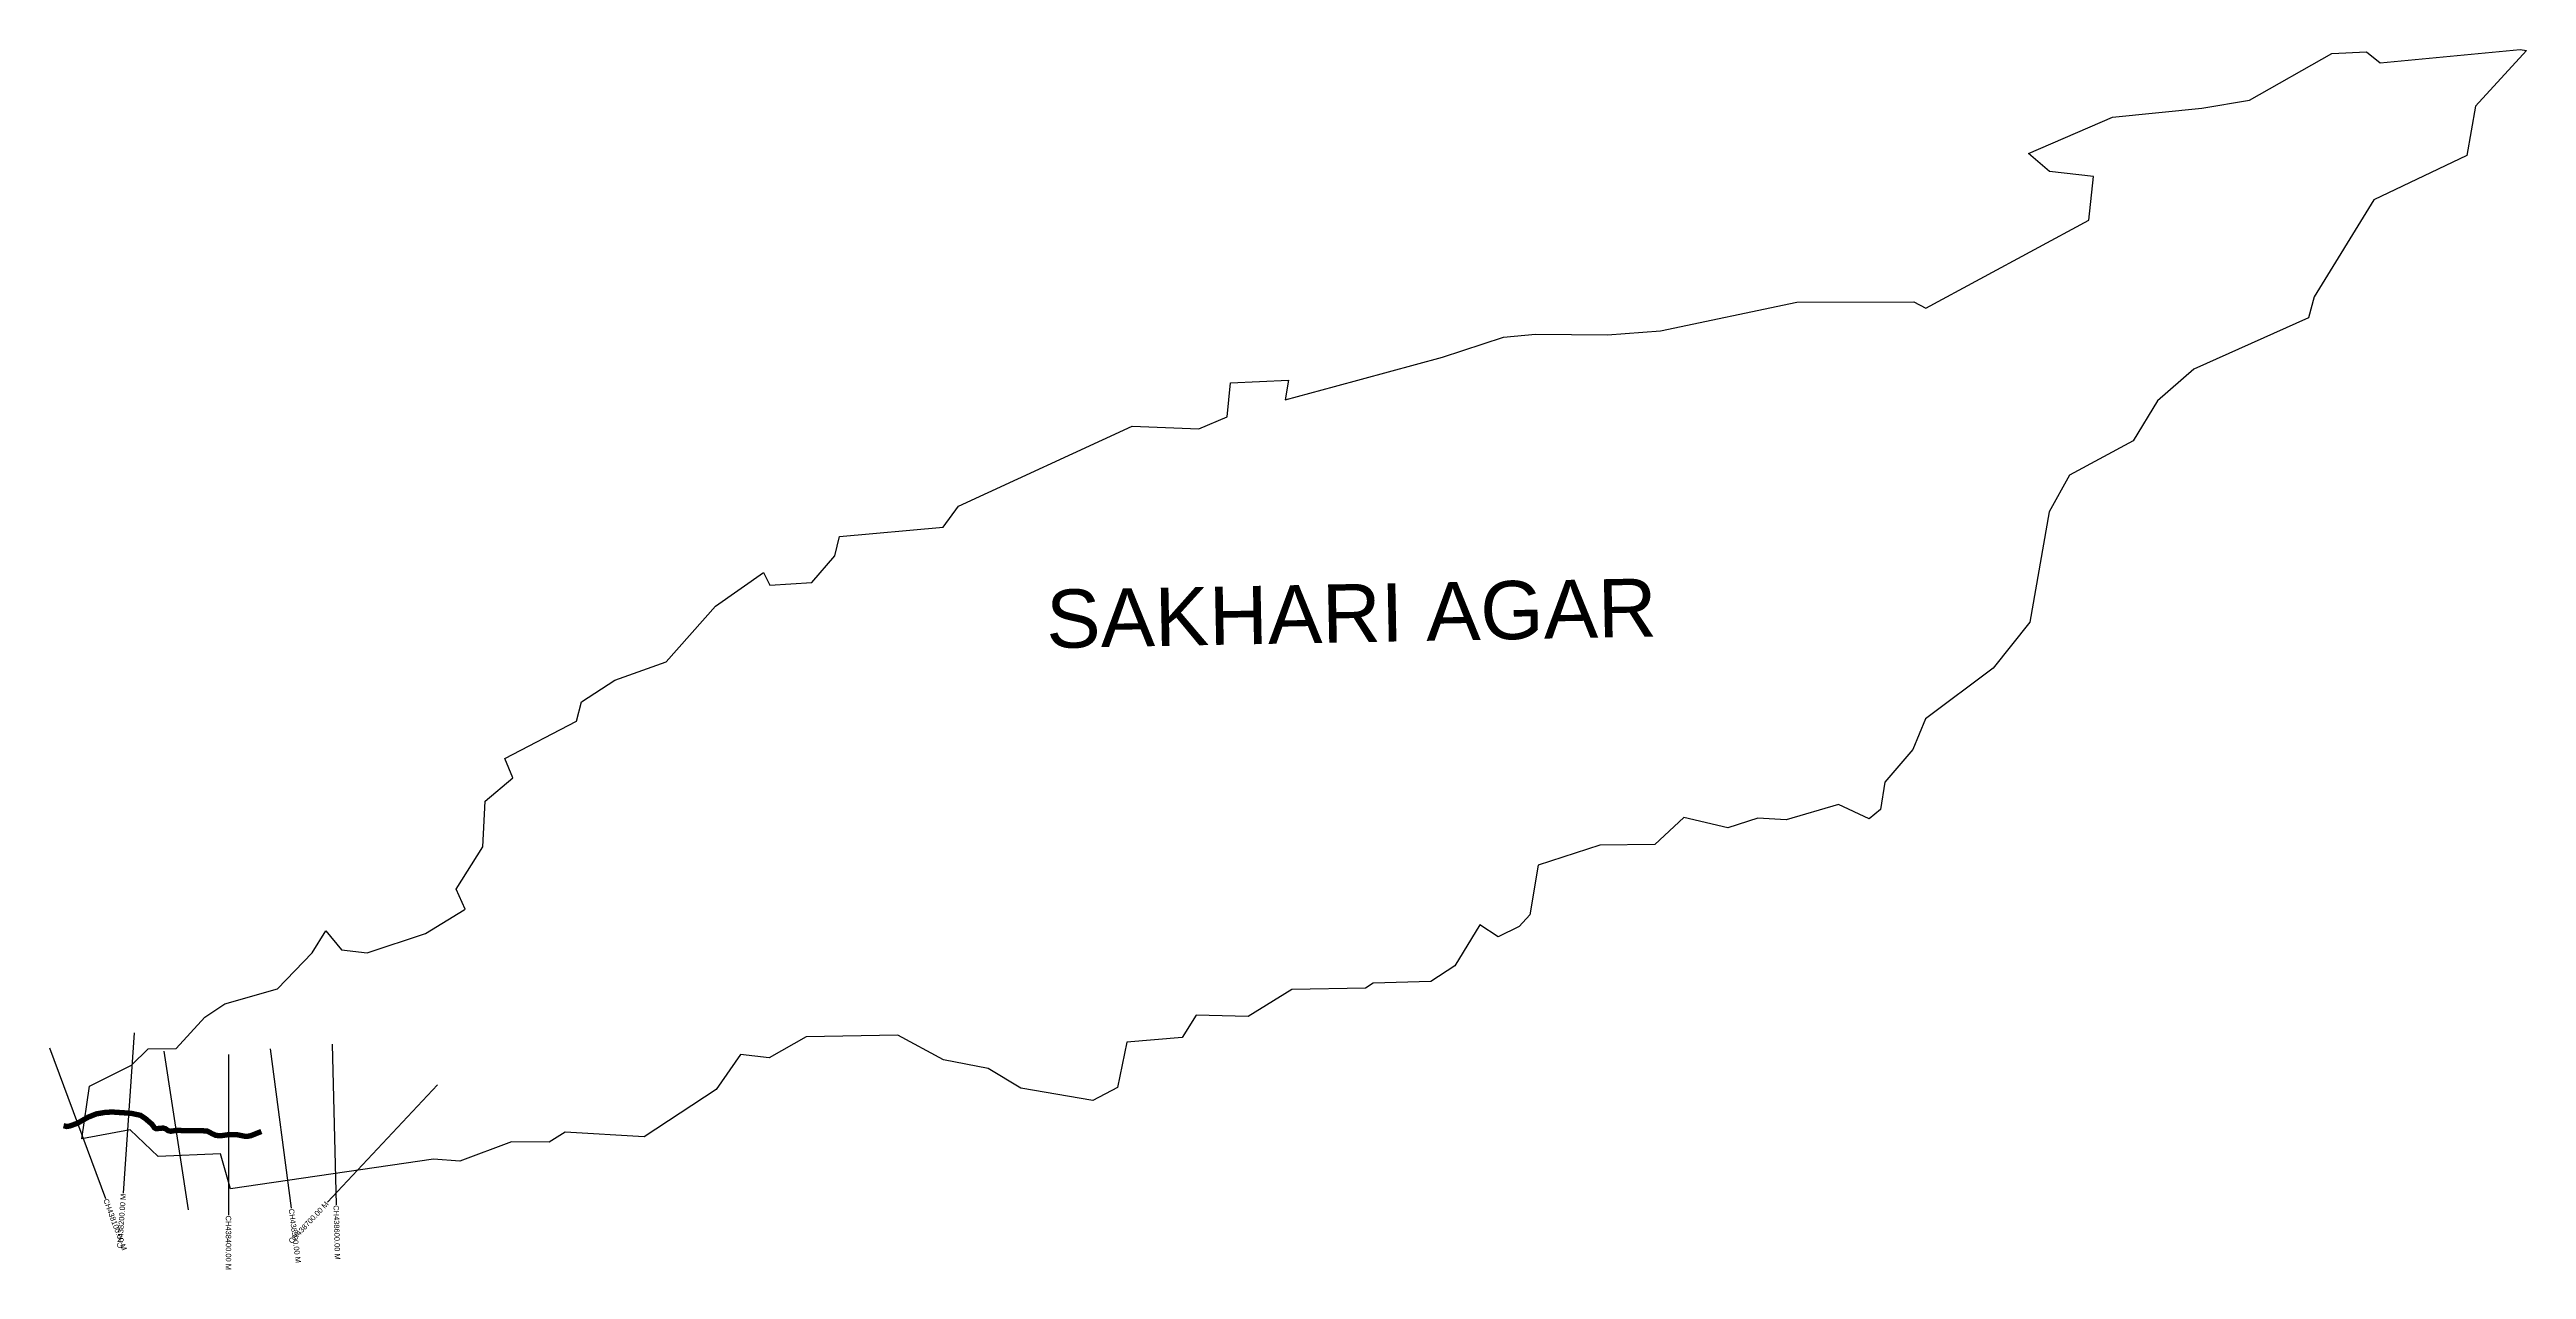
# Model space of a CAD drawing. Header units: feet. Extents: x 309891 to 314514, y 1921207 to 1923485.
import ezdxf
from ezdxf.enums import TextEntityAlignment as Align

# ---------------------------------------------------------------- set-up
doc = ezdxf.new("R2010")
doc.units = ezdxf.units.FT
doc.header["$MEASUREMENT"] = 0
for name, color, linetype in [('CS', 134, 'Continuous'), ('CSMark', 6, 'Continuous'), ('UNPROTECTED', 10, 'Continuous'), ('VILLAGE BOUNDRY', 10, 'Continuous'), ('VILLAGE NAME', 250, 'Continuous')]:
    doc.layers.add(name, color=color, linetype=linetype)
doc.styles.get("Standard").update_dxf_attribs({"font": 'arial.ttf'})

msp = doc.modelspace()

# ---------------------------------------------------------------- linework, layer by layer
at = {"layer": 'CS'}
for p, q in [((309890.9, 1921621), (309995.3, 1921339.8)), ((310048.7, 1921648.9), (310028.6, 1921349.6)), ((310104.1, 1921615.1), (310149.8, 1921318.6)), ((310224.8, 1921608.9), (310224.9, 1921308.9)), ((310303, 1921618.9), (310342, 1921321.5)), ((310418.3, 1921628.1), (310425.9, 1921328.2)), ((310614.9, 1921551.7), (310409.8, 1921332.8))]:
    msp.add_line(p, q, dxfattribs=at)
at = {"layer": 'UNPROTECTED', "const_width": 10, "flags": 128}
msp.add_lwpolyline([(309917, 1921475.7), (309923.1, 1921474.2), (309928.6, 1921475.1), (309943.2, 1921480.4), (309962.8, 1921491.6), (309978.4, 1921497.8), (309995.6, 1921500.7), (310008.6, 1921501.2), (310042.9, 1921498.9), (310060.5, 1921495.1), (310069.8, 1921489), (310082.1, 1921478.3), (310086.8, 1921471.7), (310089.5, 1921470.2), (310096.1, 1921470.6), (310102.9, 1921471.3), (310107.5, 1921470), (310111.8, 1921466.7), (310117, 1921465.3), (310128.7, 1921467.1), (310148.3, 1921466.2), (310173.9, 1921466.5), (310185.3, 1921465.6), (310194.2, 1921460.9), (310201.7, 1921457.5), (310211.6, 1921457.1), (310224.2, 1921458.9), (310240.5, 1921458.9), (310249, 1921457.3), (310255, 1921456.1), (310260.3, 1921455.8), (310267.1, 1921457.2), (310274.7, 1921460.3), (310286.3, 1921464.9)], dxfattribs=at)
at = {"layer": 'VILLAGE BOUNDRY', "color": 3}
msp.add_lwpolyline([(309965.2, 1921549.2), (310044.1, 1921589), (310074.8, 1921619), (310127, 1921619.8), (310180.7, 1921678.2), (310218, 1921703), (310316.3, 1921731), (310381.3, 1921798.6), (310406.9, 1921839.8), (310435.9, 1921804), (310483.5, 1921798.7), (310592.7, 1921834.7), (310664.8, 1921878.9), (310666.4, 1921879.9), (310649.6, 1921917.2), (310699.8, 1921996.2), (310703.9, 1922081.6), (310755.4, 1922124.9), (310740.8, 1922161.5), (310874.3, 1922230.8), (310883.9, 1922267), (310946.2, 1922307.3), (311042, 1922341.9), (311134, 1922445.6), (311223.7, 1922508.4), (311235.1, 1922484.6), (311313.5, 1922489.9), (311356.9, 1922539.8), (311365.5, 1922575.6), (311559.2, 1922593.2), (311587.6, 1922632.3), (311911.5, 1922781.7), (312036.1, 1922776.9), (312088.8, 1922798.8), (312095, 1922862.8), (312203.7, 1922867.8), (312197.5, 1922830.8), (312289.1, 1922855.5), (312491.2, 1922910.2), (312604.9, 1922947.9), (312664.5, 1922953.4), (312799, 1922952), (312897.9, 1922959.5), (313152.3, 1923013.4), (313370.5, 1923013.5), (313393.4, 1923002), (313697.4, 1923166.4), (313706.1, 1923247.5), (313623.7, 1923256.9), (313584.5, 1923290.6), (313741.6, 1923358.5), (313908.5, 1923375.5), (313997, 1923390.5), (314150.8, 1923477.2), (314215.4, 1923480.2), (314241.1, 1923460.2), (314502.7, 1923484.8), (314514.2, 1923482.9), (314419.4, 1923379.2), (314403.1, 1923286.8), (314229.5, 1923204.2), (314118.2, 1923023.4), (314107.7, 1922983.8), (313893.1, 1922887.9), (313825.4, 1922829.2), (313780.2, 1922754), (313661.5, 1922690.3), (313623.5, 1922621.7), (313587, 1922415.9), (313518.7, 1922329.8), (313392.6, 1922235.5), (313369, 1922177.8), (313316.5, 1922117.2), (313308.3, 1922066.1), (313287.4, 1922048.4), (313230.4, 1922075.6), (313132.3, 1922046.9), (313079.7, 1922050.1), (313023.6, 1922031.5), (312941.7, 1922051.3), (312887.4, 1922000.8), (312784.7, 1921999.6), (312669.3, 1921961.9), (312653.9, 1921869.3), (312633.8, 1921847.3), (312595.1, 1921828.1), (312560.9, 1921850.4), (312513.7, 1921774.2), (312469, 1921745.1), (312361.6, 1921741.8), (312347.1, 1921732.7), (312209.9, 1921729.8), (312128.2, 1921679.6), (312031.4, 1921682.1), (312004.8, 1921640.2), (311902, 1921631.7), (311884.1, 1921547.2), (311838.2, 1921522.8), (311703.6, 1921545.8), (311643.1, 1921582.4), (311559.7, 1921598.5), (311474.4, 1921644.5), (311303.4, 1921641.5), (311234, 1921602.4), (311180.5, 1921608.7), (311135, 1921543.3), (311000.8, 1921455.2), (310853.3, 1921463.4), (310823.7, 1921445.1), (310753.4, 1921445.6), (310656.9, 1921409.6), (310607.4, 1921413), (310228.9, 1921357.9), (310209.7, 1921423), (310093.8, 1921418.1), (310041.3, 1921468.1), (309951.3, 1921451.2), (309965.2, 1921549.2)], dxfattribs=at)

# ---------------------------------------------------------------- texts
at = {"layer": 'CSMark'}
for s, rotation, p in [('CH438100.00 M', 290.3783, (309995.7, 1921338.9)), ('CH438400.00 M', 270.0067, (310224.9, 1921307.9)), ('CH438500.00 M', 277.4735, (310342.2, 1921320.5)), ('CH438600.00 M', 271.4464, (310425.9, 1921327.2))]:
    msp.add_text(s, height=10, rotation=rotation, dxfattribs=at).set_placement(p, align=Align.MIDDLE_LEFT)
for s, rotation, p in [('CH438200.00 M', 86.1453, (310028.5, 1921348.6)), ('CH438700.00 M', 46.8648, (310409.1, 1921332.1))]:
    msp.add_text(s, height=10, rotation=rotation, dxfattribs=at).set_placement(p, align=Align.MIDDLE_RIGHT)
at = {"layer": 'VILLAGE NAME', "insert": (311750.1, 1922475.9), "char_height": 108.748, "attachment_point": 1, "rotation": 1.1028}
msp.add_mtext_dynamic_manual_height_columns('{\\fArial|b0|i0|c0|p34;SAKHARI AGAR}', width=1571.314, gutter_width=543.7, heights=[0], dxfattribs=at)

doc.saveas('drawing.dxf')
